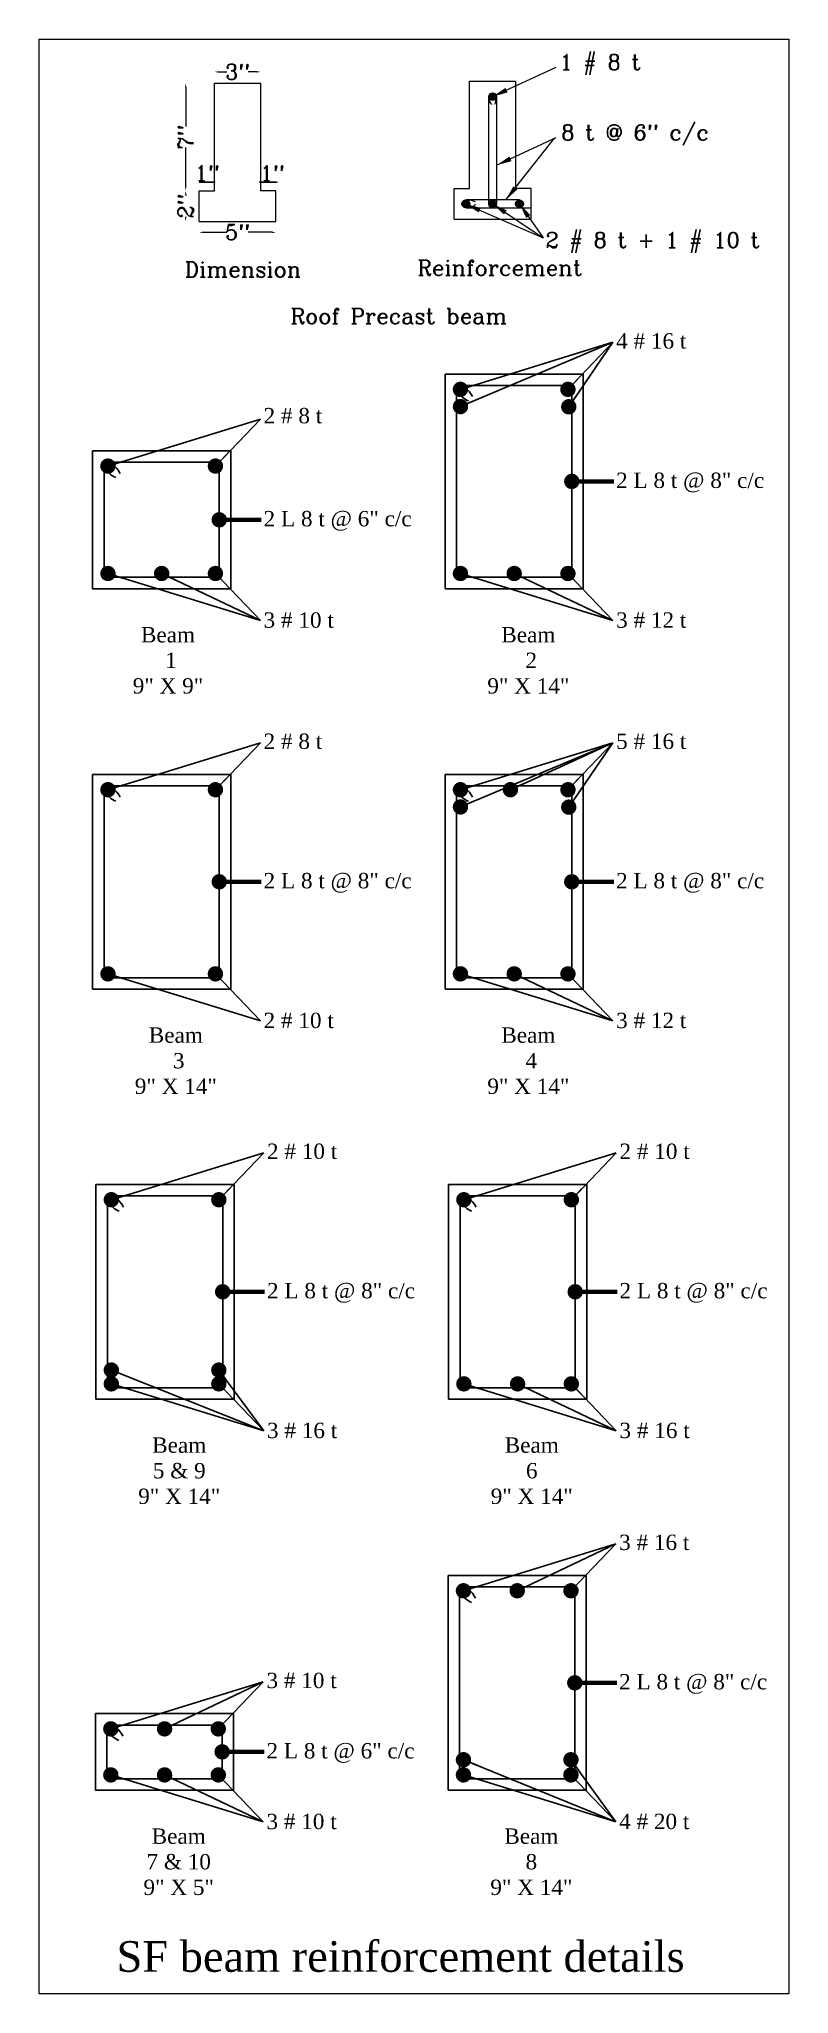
# Model space of a CAD drawing. Header units: inches. Extents: x 3138 to 7643, y -2566 to -151.
# Drawn here: x 7594 to 7642.8, y -2368 to -2240.7 of the extents above; entities that cross this region are included whole.
import ezdxf

# ---------------------------------------------------------------- set-up
doc = ezdxf.new("R2010")
doc.units = ezdxf.units.IN
doc.header["$LTSCALE"] = 0.1
doc.header["$MEASUREMENT"] = 0
for name, color, linetype, lineweight in [('HATCH', 252, 'Continuous', 9), ('MH - Beam panel roof', 5, 'Continuous', 0), ('MH - Lintel details', 3, 'Continuous', 0)]:
    doc.layers.add(name, color=color, linetype=linetype, lineweight=lineweight)
doc.layers.add('MH - Slab reinforcement', color=3, linetype='Continuous')
doc.styles.add('DW', font='arial.ttf')
doc.styles.get("Standard").update_dxf_attribs({"font": 'Romanc.shx'})
doc.dimstyles.get("Standard").update_dxf_attribs({"dimtxt": 6, "dimasz": 3, "dimexe": 0, "dimexo": 0.0625, "dimgap": 0.09, "dimtad": 0, "dimtih": 1, "dimtoh": 1, "dimdec": 1, "dimzin": 0, "dimdsep": 46, "dimlunit": 4, "dimtxsty": 'Standard', "dimblk": 'DOT', "dimcen": 0.09, "dimse1": 1, "dimse2": 1, "dimadec": 0, "dimazin": 0, "dimtfac": 1, "dimtdec": 1, "dimtofl": 0, "dimtmove": 0, "dimatfit": 3, "dimldrblk": 'DOT', "dimfxl": 1, "dimtolj": 1, "dimtzin": 0, "dimarcsym": 0})
doc.dimstyles.new('WD', dxfattribs={"dimtxt": 1, "dimasz": 2, "dimexe": 0, "dimexo": 0, "dimgap": 0, "dimtad": 0, "dimdec": 1, "dimzin": 0, "dimdsep": 46, "dimlunit": 4, "dimtxsty": 'DW', "dimcen": 0.09, "dimse1": 1, "dimse2": 1, "dimclrd": 256, "dimclre": 256, "dimclrt": 6, "dimadec": 0, "dimazin": 0, "dimtfac": 1, "dimtdec": 1, "dimtofl": 0, "dimtmove": 2, "dimatfit": 0, "dimfxl": 1, "dimtolj": 1, "dimtzin": 0, "dimlwd": -1, "dimlwe": -1, "dimarcsym": 0})

msp = doc.modelspace()

# ---------------------------------------------------------------- texts
at = {"layer": 'MH - Lintel details', "ltscale": 0.052, "char_height": 1, "attachment_point": 1, "style": 'DW'}
for s, width, heights, insert in [('{\\Fromanc|c0;1 # 8 t}', 13.89009125596203, [0], (7627.89731910632, -2241.654211151347)), ('{\\Fromanc.shx;8 t @ 6" c/c}', 24.69192543166719, [24.69192543166719], (7628.016990107244, -2246.234786866912)), ('{\\Fromanc.shx;2 # 8 t + 1 # 10 t}', 18.20475821150376, [13.89009125596203], (7626.9931222862, -2253.247732897502)), ('\\pxqc;{\\Fromanc|c0;Dimension}', 20.8685301093501, [0], (7596.857709942648, -2255.163047500966)), ('\\pxqc;{\\Fromanc|c0;Reinforcement}', 20.8685301093501, [0], (7613.592467606813, -2255.063413355131)), ('\\pxqc;{\\Fromanc|c0;Roof Precast beam}', 20.8685301093501, [0], (7607.008333905561, -2258.208282928541))]:
    msp.add_mtext_dynamic_manual_height_columns(s, width=width, gutter_width=818.7658211939561, heights=heights, dxfattribs=dict(at, insert=insert))
at = {"layer": 'MH - Slab reinforcement', "attachment_point": 1}
for s, insert, char_height, width in [('{\\fTimes New Roman|b0|i0|c0|p34;4 # 16 t}', (7631.587099574598, -2259.823514270952), 1, 9.11628760985968), ('{\\fTimes New Roman|b0|i0|c0|p34;2 # 8 t}', (7608.63065410715, -2264.693493273019), 1, 9.11628760985968), ('{\\fTimes New Roman|b0|i0|c0|p34;2 L 8 t @ 8" c/c}', (7631.587099574598, -2268.906878547286), 1, 12.1384609038023), ('{\\fTimes New Roman|b0|i0|c0|p34;2 L 8 t @ 6" c/c}', (7608.630654107149, -2271.406878547286), 1, 12.1384609038023), ('\\pxqc;{\\fTimes New Roman|b0|i0|c0|p34;Beam\\P\\pxqc; 1\\P\\pxqc;9" X 9"}', (7599.236447415228, -2278.971493331839), 1, 6.338701917564322), ('{\\fTimes New Roman|b0|i0|c0|p34;3 # 10 t}', (7608.63065410715, -2278.014959461107), 1, 5.150449570397541), ('\\pxqc;{\\fTimes New Roman|b0|i0|c0|p34;Beam\\P\\pxqc; 2\\P\\pxqc;9" X 14"}', (7622.703940061906, -2278.971493331839), 1, 6.338701917564322), ('{\\fTimes New Roman|b0|i0|c0|p34;3 # 12 t}', (7631.587099574598, -2278.014959461107), 1, 5.150449570397541), ('{\\fTimes New Roman|b0|i0|c0|p34;2 # 8 t}', (7608.63065410715, -2285.914906938026), 1, 9.11628760985968), ('{\\fTimes New Roman|b0|i0|c0|p34;5 # 16 t}', (7631.587099574598, -2285.914906938026), 1, 9.11628760985968), ('{\\fTimes New Roman|b0|i0|c0|p34;2 L 8 t @ 8" c/c}', (7608.63065410715, -2294.998271214359), 1, 12.1384609038023), ('{\\fTimes New Roman|b0|i0|c0|p34;2 L 8 t @ 8" c/c}', (7631.587099574598, -2294.998271214359), 1, 12.1384609038023), ('{\\fTimes New Roman|b0|i0|c0|p34;2 # 10 t}', (7608.63065410715, -2304.10635212818), 1, 5.150449570397541), ('{\\fTimes New Roman|b0|i0|c0|p34;3 # 12 t}', (7631.587099574598, -2304.10635212818), 1, 5.150449570397541), ('\\pxqc;{\\fTimes New Roman|b0|i0|c0|p34;Beam\\P\\pxqc; 3\\P\\pxqc;9" X 14"}', (7599.747494594458, -2305.062885998912), 1, 6.338701917564322), ('\\pxqc;{\\fTimes New Roman|b0|i0|c0|p34;Beam\\P\\pxqc; 4\\P\\pxqc;9" X 14"}', (7622.703940061906, -2305.062885998912), 1, 6.338701917564322), ('{\\fTimes New Roman|b0|i0|c0|p34;2 # 10 t}', (7608.85187397501, -2312.634942491004), 1, 9.11628760985968), ('{\\fTimes New Roman|b0|i0|c0|p34;2 # 10 t}', (7631.808319442458, -2312.634942491004), 1, 9.11628760985968), ('{\\fTimes New Roman|b0|i0|c0|p34;2 L 8 t @ 8" c/c}', (7608.85187397501, -2321.718306767338), 1, 12.1384609038023), ('{\\fTimes New Roman|b0|i0|c0|p34;2 L 8 t @ 8" c/c}', (7631.808319442458, -2321.718306767338), 1, 12.1384609038023), ('{\\fTimes New Roman|b0|i0|c0|p34;3 # 16 t }', (7608.85187397501, -2330.826387681159), 1, 12.06731228167246), ('{\\fTimes New Roman|b0|i0|c0|p34;3 # 16 t }', (7631.808319442458, -2330.826387681159), 1, 12.06731228167246), ('\\pxqc;{\\fTimes New Roman|b0|i0|c0|p34;Beam\\P\\pxqc;5 & 9\\P\\pxqc;9" X 14"}', (7599.968714462318, -2331.782921551891), 1, 6.338701917564322), ('\\pxqc;{\\fTimes New Roman|b0|i0|c0|p34;Beam \\P\\pxqc;6\\P\\pxqc;9" X 14"}', (7622.925159929766, -2331.782921551891), 1, 6.338701917564322), ('{\\fTimes New Roman|b0|i0|c0|p34;3 # 16 t }', (7631.783096442374, -2338.119365174152), 1, 15.07050754758257), ('{\\fTimes New Roman|b0|i0|c0|p34;3 # 10 t}', (7608.818029902967, -2347.119365174152), 1, 9.11628760985968), ('{\\fTimes New Roman|b0|i0|c0|p34;2 L 8 t @ 8" c/c}', (7631.783096442374, -2347.202729450486), 1, 12.1384609038023), ('{\\fTimes New Roman|b0|i0|c0|p34;2 L 8 t @ 6" c/c}', (7608.818029902967, -2351.702729450486), 1, 12.1384609038023), ('{\\fTimes New Roman|b0|i0|c0|p34;3 # 10 t }', (7608.818029902967, -2356.310810364307), 1, 12.06731228167246), ('{\\fTimes New Roman|b0|i0|c0|p34;4 # 20 t }', (7631.783096442374, -2356.310810364307), 1, 12.06731228167246), ('\\pxqc;{\\fTimes New Roman|b0|i0|c0|p34;Beam \\P\\pxqc;7 & 10\\P\\pxqc;9" X 5"}', (7599.934870390275, -2357.26734423504), 1, 6.338701917564322), ('\\pxqc;{\\fTimes New Roman|b0|i0|c0|p34;Beam \\P\\pxqc;8\\P\\pxqc;9" X 14"}', (7622.899936929682, -2357.26734423504), 1, 6.338701917564322), ('\\pxqc;{\\fTimes New Roman|b0|i0|c0|p34;SF beam reinforcement details}', (7596.002056539407, -2364.609695046408), 2, 43.0999363394003)]:
    msp.add_mtext(s, dxfattribs=dict(at, insert=insert, char_height=char_height, width=width))

# ---------------------------------------------------------------- blocks, each defined once
blk = doc.blocks.new('*D458')
at = {"layer": 'Defpoints', "color": 0}
for p in [(7608.438121835469, -2242.792427405532), (7605.438121835468, -2243.536101314938), (7608.438121835469, -2243.536101314938)]:
    blk.add_point(p, dxfattribs=at)
at = {"layer": 'MH - Lintel details', "ltscale": 0.052}
for p, q in [((7605.688121835468, -2242.792427405532), (7606.247645644992, -2242.792427405532)), ((7608.188121835469, -2242.792427405532), (7607.628598025944, -2242.792427405532))]:
    blk.add_line(p, q, dxfattribs=at)
at = {"layer": 'MH - Lintel details'}
for points in [[(7605.688121835468, -2242.750760738865), (7605.688121835468, -2242.834094072198), (7605.438121835468, -2242.792427405532)], [(7608.188121835469, -2242.834094072198), (7608.188121835469, -2242.750760738865), (7608.438121835469, -2242.792427405532)]]:
    blk.add_solid(points, dxfattribs=at)
at = {"layer": 'MH - Lintel details', "color": 6, "insert": (7606.938121835468, -2242.792427405532), "char_height": 1, "attachment_point": 5, "style": 'DW'}
blk.add_mtext('\\A1;{\\Fromanc|c0;3"}', dxfattribs=at)
blk = doc.blocks.new('*D459')
at = {"layer": 'Defpoints', "color": 0}
for p in [(7605.438121835468, -2243.536101314938), (7603.55731460499, -2250.536101314938), (7605.438121835468, -2250.536101314938)]:
    blk.add_point(p, dxfattribs=at)
at = {"layer": 'MH - Lintel details', "ltscale": 0.052}
for p, q in [((7603.55731460499, -2243.786101314938), (7603.55731460499, -2246.345625124462)), ((7603.55731460499, -2250.286101314938), (7603.55731460499, -2247.726577505414))]:
    blk.add_line(p, q, dxfattribs=at)
at = {"layer": 'MH - Lintel details'}
for points in [[(7603.598981271657, -2243.786101314938), (7603.515647938323, -2243.786101314938), (7603.55731460499, -2243.536101314938)], [(7603.515647938323, -2250.286101314938), (7603.598981271657, -2250.286101314938), (7603.55731460499, -2250.536101314938)]]:
    blk.add_solid(points, dxfattribs=at)
at = {"layer": 'MH - Lintel details', "color": 6, "insert": (7603.55731460499, -2247.036101314938), "char_height": 1, "attachment_point": 5, "rotation": 90, "style": 'DW'}
blk.add_mtext('\\A1;{\\Fromanc|c0;7"}', dxfattribs=at)
blk = doc.blocks.new('*D460')
at = {"layer": 'Defpoints', "color": 0}
for p in [(7604.438121835468, -2250.536101314938), (7603.55731460499, -2252.536101314938), (7604.438121835468, -2252.536101314938)]:
    blk.add_point(p, dxfattribs=at)
at = {"layer": 'MH - Lintel details', "ltscale": 0.052}
for p, q in [((7603.55731460499, -2250.786101314938), (7603.55731460499, -2250.845625124462)), ((7603.55731460499, -2252.286101314938), (7603.55731460499, -2252.226577505414))]:
    blk.add_line(p, q, dxfattribs=at)
at = {"layer": 'MH - Lintel details'}
for points in [[(7603.598981271657, -2250.786101314938), (7603.515647938323, -2250.786101314938), (7603.55731460499, -2250.536101314938)], [(7603.515647938323, -2252.286101314938), (7603.598981271657, -2252.286101314938), (7603.55731460499, -2252.536101314938)]]:
    blk.add_solid(points, dxfattribs=at)
at = {"layer": 'MH - Lintel details', "color": 6, "insert": (7603.55731460499, -2251.536101314938), "char_height": 1, "attachment_point": 5, "rotation": 90, "style": 'DW'}
blk.add_mtext('\\A1;{\\Fromanc|c0;2"}', dxfattribs=at)
blk = doc.blocks.new('*D461')
at = {"layer": 'Defpoints', "color": 0}
for p in [(7608.438121835468, -2249.983452975925), (7609.438121835468, -2249.983452975925), (7609.438121835468, -2249.983452975925)]:
    blk.add_point(p, dxfattribs=at)
at = {"layer": 'MH - Lintel details', "ltscale": 0.052}
for p, q in [((7608.388121835468, -2249.983452975925), (7608.338121835468, -2249.983452975925)), ((7609.488121835469, -2249.983452975925), (7609.538121835469, -2249.983452975925))]:
    blk.add_line(p, q, dxfattribs=at)
at = {"layer": 'MH - Lintel details'}
for points in [[(7608.388121835468, -2249.991786309258), (7608.388121835468, -2249.975119642592), (7608.438121835468, -2249.983452975925)], [(7609.488121835469, -2249.975119642592), (7609.488121835469, -2249.991786309258), (7609.438121835468, -2249.983452975925)]]:
    blk.add_solid(points, dxfattribs=at)
at = {"layer": 'MH - Lintel details', "color": 6, "insert": (7609.198046645939, -2249.395877300949), "char_height": 1, "attachment_point": 5, "style": 'DW'}
blk.add_mtext('\\A1;{\\Fromanc|c0;1"}', dxfattribs=at)
blk = doc.blocks.new('*D462')
at = {"layer": 'Defpoints', "color": 0}
for p in [(7604.438121835468, -2249.983452975925), (7604.438121835468, -2249.983452975925), (7605.438121835468, -2249.983452975925)]:
    blk.add_point(p, dxfattribs=at)
at = {"layer": 'MH - Lintel details', "ltscale": 0.052}
blk.add_line((7605.188121835468, -2249.983452975925), (7604.688121835468, -2249.983452975925), dxfattribs=at)
at = {"layer": 'MH - Lintel details'}
for points in [[(7604.688121835468, -2249.941786309259), (7604.688121835468, -2250.025119642592), (7604.438121835468, -2249.983452975925)], [(7605.188121835468, -2250.025119642592), (7605.188121835468, -2249.941786309259), (7605.438121835468, -2249.983452975925)]]:
    blk.add_solid(points, dxfattribs=at)
at = {"layer": 'MH - Lintel details', "color": 6, "insert": (7604.962495797343, -2249.38664821471), "char_height": 1, "attachment_point": 5, "style": 'DW'}
blk.add_mtext('\\A1;{\\Fromanc|c0;1"}', dxfattribs=at)
blk = doc.blocks.new('*D463')
at = {"layer": 'Defpoints', "color": 0}
for p in [(7604.438121835468, -2252.901081383012), (7609.438121835468, -2252.536101314938), (7609.438121835468, -2253.246944653404)]:
    blk.add_point(p, dxfattribs=at)
at = {"layer": 'MH - Lintel details', "ltscale": 0.052}
for p, q in [((7604.688121835468, -2253.246944653404), (7606.247645644992, -2253.246944653404)), ((7609.188121835468, -2253.246944653404), (7607.628598025944, -2253.246944653404))]:
    blk.add_line(p, q, dxfattribs=at)
at = {"layer": 'MH - Lintel details'}
for points in [[(7604.688121835468, -2253.205277986737), (7604.688121835468, -2253.28861132007), (7604.438121835468, -2253.246944653404)], [(7609.188121835468, -2253.28861132007), (7609.188121835468, -2253.205277986737), (7609.438121835468, -2253.246944653404)]]:
    blk.add_solid(points, dxfattribs=at)
at = {"layer": 'MH - Lintel details', "color": 6, "insert": (7606.938121835468, -2253.246944653404), "char_height": 1, "attachment_point": 5, "style": 'DW'}
blk.add_mtext('\\A1;{\\Fromanc|c0;5"}', dxfattribs=at)
blk = doc.blocks.new('_Dot')
at = {"color": 0, "linetype": 'ByBlock', "lineweight": -2}
blk.add_line((-0.5, 0), (-1, 0), dxfattribs=at)
at = {"color": 0, "linetype": 'ByBlock', "const_width": 0.5}
blk.add_lwpolyline([(-0.25, 0, 1), (0.25, 0, 1)], format="xyb", close=True, dxfattribs=at)

# ---------------------------------------------------------------- dimensions: what is measured, and where the dimension line sits
at = {"layer": 'MH - Lintel details', "ltscale": 0.052}
for base, p1, p2, picture, middle in [((7608.438121835469, -2242.792427405532), (7605.438121835468, -2243.536101314938), (7608.438121835469, -2243.536101314938), '*D458', (7606.938121835468, -2242.792427405532)), ((7609.438121835468, -2253.246944653404), (7604.438121835468, -2252.901081383012), (7609.438121835468, -2252.536101314938), '*D463', (7606.938121835468, -2253.246944653404))]:
    dim = msp.add_linear_dim(base=base, p1=p1, p2=p2, text='{\\Fromanc|c0;<>}', dimstyle='WD', override={"dimasz": 0.25}, dxfattribs=at)
    dim.commit()
    dim.dimension.update_dxf_attribs({"geometry": picture, "text_midpoint": middle})
for base, p1, p2, picture, middle in [((7603.55731460499, -2250.536101314938), (7605.438121835468, -2243.536101314938), (7605.438121835468, -2250.536101314938), '*D459', (7603.55731460499, -2247.036101314938)), ((7603.55731460499, -2252.536101314938), (7604.438121835468, -2250.536101314938), (7604.438121835468, -2252.536101314938), '*D460', (7603.55731460499, -2251.536101314938))]:
    dim = msp.add_linear_dim(base=base, p1=p1, p2=p2, angle=90, text='{\\Fromanc|c0;<>}', dimstyle='WD', override={"dimasz": 0.25}, dxfattribs=at)
    dim.commit()
    dim.dimension.update_dxf_attribs({"geometry": picture, "text_midpoint": middle})
for base, p1, p2, override, picture, middle in [((7604.438121835468, -2249.983452975925), (7605.438121835468, -2249.983452975925), (7604.438121835468, -2249.983452975925), {"dimasz": 0.25}, '*D462', (7604.962495797343, -2249.38664821471)), ((7609.438121835468, -2249.983452975925), (7608.438121835468, -2249.983452975925), (7609.438121835468, -2249.983452975925), {"dimasz": 0.05}, '*D461', (7609.198046645939, -2249.395877300949))]:
    dim = msp.add_linear_dim(base=base, p1=p1, p2=p2, text='{\\Fromanc|c0;<>}', dimstyle='WD', override=override, dxfattribs=at)
    dim.commit()
    dim.dimension.update_dxf_attribs({"geometry": picture, "text_midpoint": middle, "dimtype": 160})

# ---------------------------------------------------------------- hatches: boundary and pattern name
at = {"layer": 'HATCH', "ltscale": 0.052}
h = msp.add_hatch(color=256, dxfattribs=at)
h.dxf.hatch_style = 1
edge = h.paths.add_edge_path()
edge.add_arc((7623.54692105799, -2244.402454202626), 0.2546381672036659, 0, 360)
h = msp.add_hatch(color=256, dxfattribs=at)
h.dxf.hatch_style = 1
edge = h.paths.add_edge_path()
edge.add_arc((7621.801559225194, -2251.393177868219), 0.2546381672036659, 0, 360)
h = msp.add_hatch(color=256, dxfattribs=at)
h.dxf.hatch_style = 1
edge = h.paths.add_edge_path()
edge.add_arc((7623.54692105799, -2251.393177868219), 0.2546381672036659, 0, 360)
h = msp.add_hatch(color=256, dxfattribs=at)
h.dxf.hatch_style = 1
edge = h.paths.add_edge_path()
edge.add_arc((7625.292394524658, -2251.390276802899), 0.2546381672036659, 0, 360)
at = {"layer": 'MH - Slab reinforcement'}
h = msp.add_hatch(color=256, dxfattribs=at)
edge = h.paths.add_edge_path()
edge.add_arc((7621.451643071496, -2263.480578217017), 0.2499999999999432, 0, 360)
h = msp.add_hatch(color=256, dxfattribs=at)
edge = h.paths.add_edge_path()
edge.add_arc((7628.451643071496, -2263.480578217017), 0.2499999999999432, 0, 360)
h = msp.add_hatch(color=256, dxfattribs=at)
edge = h.paths.add_edge_path()
edge.add_arc((7621.451643071496, -2264.602827892932), 0.2499999999999432, 0, 360)
h = msp.add_hatch(color=256, dxfattribs=at)
edge = h.paths.add_edge_path()
edge.add_arc((7628.451643071496, -2264.602827892932), 0.2499999999999432, 0, 360)
h = msp.add_hatch(color=256, dxfattribs=at)
edge = h.paths.add_edge_path()
edge.add_arc((7598.495197604047, -2268.480578217017), 0.2499999999999432, 0, 360)
h = msp.add_hatch(color=256, dxfattribs=at)
edge = h.paths.add_edge_path()
edge.add_arc((7605.495197604047, -2268.480578217017), 0.2499999999999432, 0, 360)
h = msp.add_hatch(color=256, dxfattribs=at)
edge = h.paths.add_edge_path()
edge.add_arc((7598.495197604047, -2275.480578217017), 0.2499999999999432, 0, 360)
h = msp.add_hatch(color=256, dxfattribs=at)
edge = h.paths.add_edge_path()
edge.add_arc((7601.995197604047, -2275.480578217017), 0.2499999999999432, 0, 360)
h = msp.add_hatch(color=256, dxfattribs=at)
edge = h.paths.add_edge_path()
edge.add_arc((7605.495197604047, -2275.480578217017), 0.2499999999999432, 0, 360)
h = msp.add_hatch(color=256, dxfattribs=at)
edge = h.paths.add_edge_path()
edge.add_arc((7621.451643071496, -2275.480578217017), 0.2499999999999432, 0, 360)
h = msp.add_hatch(color=256, dxfattribs=at)
edge = h.paths.add_edge_path()
edge.add_arc((7624.951643071496, -2275.480578217017), 0.2499999999999432, 0, 360)
h = msp.add_hatch(color=256, dxfattribs=at)
edge = h.paths.add_edge_path()
edge.add_arc((7628.451643071496, -2275.480578217017), 0.2499999999999432, 0, 360)
h = msp.add_hatch(color=256, dxfattribs=at)
edge = h.paths.add_edge_path()
edge.add_arc((7598.495197604047, -2289.57197088409), 0.2499999999999432, 0, 360)
h = msp.add_hatch(color=256, dxfattribs=at)
edge = h.paths.add_edge_path()
edge.add_arc((7605.495197604047, -2289.57197088409), 0.2499999999999432, 0, 360)
h = msp.add_hatch(color=256, dxfattribs=at)
edge = h.paths.add_edge_path()
edge.add_arc((7621.451643071496, -2289.57197088409), 0.2499999999999432, 0, 360)
h = msp.add_hatch(color=256, dxfattribs=at)
edge = h.paths.add_edge_path()
edge.add_arc((7621.451643071496, -2290.694220560004), 0.2499999999999432, 0, 360)
h = msp.add_hatch(color=256, dxfattribs=at)
edge = h.paths.add_edge_path()
edge.add_arc((7624.705889906973, -2289.57197088409), 0.2499999999999432, 0, 360)
h = msp.add_hatch(color=256, dxfattribs=at)
edge = h.paths.add_edge_path()
edge.add_arc((7628.451643071496, -2289.57197088409), 0.2499999999999432, 0, 360)
h = msp.add_hatch(color=256, dxfattribs=at)
edge = h.paths.add_edge_path()
edge.add_arc((7628.451643071496, -2290.694220560004), 0.2499999999999432, 0, 360)
h = msp.add_hatch(color=256, dxfattribs=at)
edge = h.paths.add_edge_path()
edge.add_arc((7598.495197604047, -2301.571970884091), 0.2499999999999432, 0, 360)
h = msp.add_hatch(color=256, dxfattribs=at)
edge = h.paths.add_edge_path()
edge.add_arc((7605.495197604047, -2301.571970884091), 0.2499999999999432, 0, 360)
h = msp.add_hatch(color=256, dxfattribs=at)
edge = h.paths.add_edge_path()
edge.add_arc((7621.451643071496, -2301.571970884091), 0.2499999999999432, 0, 360)
h = msp.add_hatch(color=256, dxfattribs=at)
edge = h.paths.add_edge_path()
edge.add_arc((7624.951643071496, -2301.571970884091), 0.2499999999999432, 0, 360)
h = msp.add_hatch(color=256, dxfattribs=at)
edge = h.paths.add_edge_path()
edge.add_arc((7628.451643071496, -2301.571970884091), 0.2499999999999432, 0, 360)
h = msp.add_hatch(color=256, dxfattribs=at)
edge = h.paths.add_edge_path()
edge.add_arc((7598.716417471907, -2316.292006437069), 0.2499999999999432, 0, 360)
h = msp.add_hatch(color=256, dxfattribs=at)
edge = h.paths.add_edge_path()
edge.add_arc((7605.716417471907, -2316.292006437069), 0.2499999999999432, 0, 360)
h = msp.add_hatch(color=256, dxfattribs=at)
edge = h.paths.add_edge_path()
edge.add_arc((7621.672862939356, -2316.292006437069), 0.2499999999999432, 0, 360)
h = msp.add_hatch(color=256, dxfattribs=at)
edge = h.paths.add_edge_path()
edge.add_arc((7628.672862939356, -2316.292006437069), 0.2499999999999432, 0, 360)
h = msp.add_hatch(color=256, dxfattribs=at)
edge = h.paths.add_edge_path()
edge.add_arc((7598.716417471907, -2327.393862403608), 0.2499999999999432, 0, 360)
h = msp.add_hatch(color=256, dxfattribs=at)
edge = h.paths.add_edge_path()
edge.add_arc((7605.716417471907, -2327.393862403608), 0.2499999999999432, 0, 360)
h = msp.add_hatch(color=256, dxfattribs=at)
edge = h.paths.add_edge_path()
edge.add_arc((7598.716417471907, -2328.292006437069), 0.2499999999999432, 0, 360)
h = msp.add_hatch(color=256, dxfattribs=at)
edge = h.paths.add_edge_path()
edge.add_arc((7605.716417471907, -2328.292006437069), 0.2499999999999432, 0, 360)
h = msp.add_hatch(color=256, dxfattribs=at)
edge = h.paths.add_edge_path()
edge.add_arc((7621.672862939356, -2328.292006437069), 0.2499999999999432, 0, 360)
h = msp.add_hatch(color=256, dxfattribs=at)
edge = h.paths.add_edge_path()
edge.add_arc((7625.172862939356, -2328.292006437069), 0.2499999999999432, 0, 360)
h = msp.add_hatch(color=256, dxfattribs=at)
edge = h.paths.add_edge_path()
edge.add_arc((7628.672862939356, -2328.292006437069), 0.2499999999999432, 0, 360)
h = msp.add_hatch(color=256, dxfattribs=at)
edge = h.paths.add_edge_path()
edge.add_arc((7621.647639939271, -2341.776429120217), 0.2499999999999432, 0, 360)
h = msp.add_hatch(color=256, dxfattribs=at)
edge = h.paths.add_edge_path()
edge.add_arc((7625.147639939271, -2341.776429120217), 0.2499999999999432, 0, 360)
h = msp.add_hatch(color=256, dxfattribs=at)
edge = h.paths.add_edge_path()
edge.add_arc((7628.647639939271, -2341.776429120217), 0.2499999999999432, 0, 360)
h = msp.add_hatch(color=256, dxfattribs=at)
edge = h.paths.add_edge_path()
edge.add_arc((7598.682573399865, -2350.776429120217), 0.2499999999999432, 0, 360)
h = msp.add_hatch(color=256, dxfattribs=at)
edge = h.paths.add_edge_path()
edge.add_arc((7602.182573399865, -2350.776429120217), 0.2499999999999432, 0, 360)
h = msp.add_hatch(color=256, dxfattribs=at)
edge = h.paths.add_edge_path()
edge.add_arc((7605.682573399865, -2350.776429120217), 0.2499999999999432, 0, 360)
h = msp.add_hatch(color=256, dxfattribs=at)
edge = h.paths.add_edge_path()
edge.add_arc((7621.647639939272, -2352.788803340652), 0.2499999999999432, 0, 360)
h = msp.add_hatch(color=256, dxfattribs=at)
edge = h.paths.add_edge_path()
edge.add_arc((7628.647639939272, -2352.788803340652), 0.2499999999999432, 0, 360)
h = msp.add_hatch(color=256, dxfattribs=at)
edge = h.paths.add_edge_path()
edge.add_arc((7598.682573399865, -2353.776429120217), 0.2499999999999432, 0, 360)
h = msp.add_hatch(color=256, dxfattribs=at)
edge = h.paths.add_edge_path()
edge.add_arc((7602.182573399865, -2353.776429120217), 0.2499999999999432, 0, 360)
h = msp.add_hatch(color=256, dxfattribs=at)
edge = h.paths.add_edge_path()
edge.add_arc((7605.682573399865, -2353.776429120217), 0.2499999999999432, 0, 360)
h = msp.add_hatch(color=256, dxfattribs=at)
edge = h.paths.add_edge_path()
edge.add_arc((7621.647639939271, -2353.776429120217), 0.2499999999999432, 0, 360)
h = msp.add_hatch(color=256, dxfattribs=at)
edge = h.paths.add_edge_path()
edge.add_arc((7628.647639939271, -2353.776429120217), 0.2499999999999432, 0, 360)

# ---------------------------------------------------------------- linework, layer by layer
at = {"layer": 'MH - Beam panel roof'}
msp.add_lwpolyline([(7594.01378091778, -2240.654150051746), (7642.838933634164, -2240.654150051746), (7642.838933634164, -2368.048775997277), (7594.01378091778, -2368.048775997277)], close=True, dxfattribs=at)
at = {"layer": 'MH - Lintel details', "ltscale": 0.052}
for p, q in [((7622.04692105799, -2250.397816035422), (7622.04692105799, -2243.397816035422)), ((7622.04692105799, -2243.397816035422), (7625.04692105799, -2243.397816035422)), ((7625.04692105799, -2243.397816035423), (7625.04692105799, -2250.397816035423)), ((7605.438121835469, -2250.536101314938), (7605.438121835469, -2243.536101314938)), ((7605.438121835468, -2243.536101314938), (7608.438121835468, -2243.536101314938)), ((7608.438121835469, -2243.536101314938), (7608.438121835469, -2250.536101314938)), ((7623.292282890787, -2251.393177868219), (7623.292282890787, -2244.402454202626)), ((7623.801559225193, -2244.402454202626), (7623.801559225193, -2251.393177868219)), ((7604.438121835468, -2252.536101314938), (7604.438121835468, -2250.536101314938)), ((7604.438121835468, -2250.536101314938), (7605.438121835468, -2250.536101314938)), ((7609.438121835468, -2250.536101314938), (7608.438121835468, -2250.536101314938)), ((7609.438121835468, -2252.536101314938), (7609.438121835468, -2250.536101314938)), ((7621.04692105799, -2252.397816035422), (7621.04692105799, -2250.397816035422)), ((7621.04692105799, -2250.397816035422), (7622.04692105799, -2250.397816035422)), ((7626.04692105799, -2250.397816035422), (7625.04692105799, -2250.397816035422)), ((7626.04692105799, -2252.397816035422), (7626.04692105799, -2250.397816035422)), ((7625.292394524658, -2251.135638635695), (7621.801559225194, -2251.138539701015)), ((7621.801559225194, -2251.647816035423), (7626.04692105799, -2251.647816035422)), ((7604.438121835468, -2252.536101314938), (7609.438121835468, -2252.536101314938)), ((7621.04692105799, -2252.397816035422), (7626.04692105799, -2252.397816035422))]:
    msp.add_line(p, q, dxfattribs=at)
for centre in [(7623.54692105799, -2244.402454202626), (7621.801559225194, -2251.393177868219), (7623.54692105799, -2251.393177868219), (7625.292394524658, -2251.390276802899)]:
    msp.add_circle(centre, 0.2546381672036659, dxfattribs=at)
for centre, radius, start, end in [((7623.791602462223, -2244.534067865265), 0.4798451834263239, 176.2368660122805, 231.4634556460123), ((7623.032539192587, -2244.536064672266), 0.7489931517614317, 330.81955941321, 2.519553212401265), ((7622.025291284723, -2252.063495889569), 0.9019385327656145, 63.6490357881758, 96.70767402266732), ((7622.000628417902, -2251.045908096165), 0.570782937893571, 262.9980149545929, 319.6672303469171)]:
    msp.add_arc(centre, radius, start, end, dxfattribs=at)
at = {"layer": 'MH - Slab reinforcement'}
for p, q in [((7620.451643071496, -2262.480578217017), (7629.451643071496, -2262.480578217017)), ((7620.451643071496, -2276.480578217017), (7620.451643071496, -2262.480578217017)), ((7629.451643071496, -2262.480578217017), (7629.451643071496, -2276.480578217017)), ((7621.201643071497, -2275.480578217017), (7621.201643071497, -2263.480578217017)), ((7621.451643071496, -2263.230578217017), (7628.451643071496, -2263.230578217017)), ((7628.701643071496, -2263.480578217017), (7628.701643071496, -2275.480578217017)), ((7597.495197604047, -2267.480578217017), (7606.495197604047, -2267.480578217017)), ((7597.495197604047, -2276.480578217017), (7597.495197604047, -2267.480578217017)), ((7606.495197604047, -2267.480578217017), (7606.495197604047, -2276.480578217017)), ((7598.245197604047, -2275.480578217017), (7598.245197604047, -2268.480578217017)), ((7598.495197604047, -2268.230578217017), (7605.495197604047, -2268.230578217017)), ((7605.745197604047, -2268.480578217017), (7605.745197604047, -2275.480578217017)), ((7606.495197604047, -2276.480578217017), (7597.495197604047, -2276.480578217017)), ((7605.495197604047, -2275.730578217017), (7598.495197604047, -2275.730578217017)), ((7629.451643071496, -2276.480578217017), (7620.451643071496, -2276.480578217017)), ((7628.451643071496, -2275.730578217017), (7621.451643071496, -2275.730578217017)), ((7597.495197604047, -2288.57197088409), (7606.495197604047, -2288.57197088409)), ((7597.495197604047, -2302.57197088409), (7597.495197604047, -2288.57197088409)), ((7606.495197604047, -2288.57197088409), (7606.495197604047, -2302.57197088409)), ((7620.451643071496, -2288.57197088409), (7629.451643071496, -2288.57197088409)), ((7620.451643071496, -2302.57197088409), (7620.451643071496, -2288.57197088409)), ((7629.451643071496, -2288.57197088409), (7629.451643071496, -2302.57197088409)), ((7598.245197604048, -2301.571970884091), (7598.245197604048, -2289.57197088409)), ((7598.495197604047, -2289.321970884091), (7605.495197604047, -2289.321970884091)), ((7605.745197604047, -2289.57197088409), (7605.745197604047, -2301.571970884091)), ((7621.201643071497, -2301.571970884091), (7621.201643071497, -2289.57197088409)), ((7621.451643071496, -2289.321970884091), (7628.451643071496, -2289.321970884091)), ((7628.701643071496, -2289.57197088409), (7628.701643071496, -2301.571970884091)), ((7605.495197604047, -2301.82197088409), (7598.495197604047, -2301.82197088409)), ((7628.451643071496, -2301.82197088409), (7621.451643071496, -2301.82197088409)), ((7606.495197604047, -2302.57197088409), (7597.495197604047, -2302.57197088409)), ((7629.451643071496, -2302.57197088409), (7620.451643071496, -2302.57197088409)), ((7597.716417471907, -2315.292006437069), (7606.716417471907, -2315.292006437069)), ((7597.716417471907, -2329.292006437069), (7597.716417471907, -2315.292006437069)), ((7606.716417471907, -2315.292006437069), (7606.716417471907, -2329.292006437069)), ((7620.672862939356, -2315.292006437069), (7629.672862939356, -2315.292006437069)), ((7620.672862939356, -2329.292006437069), (7620.672862939356, -2315.292006437069)), ((7629.672862939356, -2315.292006437069), (7629.672862939356, -2329.292006437069)), ((7598.466417471908, -2328.292006437069), (7598.466417471908, -2316.292006437069)), ((7598.716417471907, -2316.042006437069), (7605.716417471907, -2316.042006437069)), ((7605.966417471907, -2316.292006437069), (7605.966417471907, -2328.292006437069)), ((7621.422862939356, -2328.292006437069), (7621.422862939356, -2316.292006437069)), ((7621.672862939356, -2316.042006437069), (7628.672862939356, -2316.042006437069)), ((7628.922862939356, -2316.292006437069), (7628.922862939356, -2328.292006437069)), ((7605.716417471907, -2328.542006437069), (7598.716417471907, -2328.542006437069)), ((7628.672862939356, -2328.542006437069), (7621.672862939356, -2328.542006437069)), ((7606.716417471907, -2329.292006437069), (7597.716417471907, -2329.292006437069)), ((7629.672862939356, -2329.292006437069), (7620.672862939356, -2329.292006437069)), ((7620.647639939271, -2340.776429120217), (7629.647639939271, -2340.776429120217)), ((7620.647639939271, -2354.776429120217), (7620.647639939271, -2340.776429120217)), ((7629.647639939271, -2340.776429120217), (7629.647639939271, -2354.776429120217)), ((7621.397639939272, -2353.776429120217), (7621.397639939272, -2341.776429120217)), ((7621.647639939271, -2341.526429120217), (7628.647639939271, -2341.526429120217)), ((7628.897639939271, -2341.776429120217), (7628.897639939271, -2353.776429120217)), ((7597.682573399865, -2349.776429120217), (7606.682573399865, -2349.776429120217)), ((7597.682573399865, -2354.776429120217), (7597.682573399865, -2349.776429120217)), ((7606.682573399865, -2349.776429120217), (7606.682573399865, -2354.776429120217)), ((7598.432573399866, -2353.776429120217), (7598.432573399866, -2350.776429120217)), ((7598.682573399865, -2350.526429120217), (7605.682573399865, -2350.526429120217)), ((7605.932573399865, -2350.776429120217), (7605.932573399865, -2353.776429120217)), ((7605.682573399865, -2354.026429120217), (7598.682573399865, -2354.026429120217)), ((7628.647639939271, -2354.026429120217), (7621.647639939271, -2354.026429120217)), ((7606.682573399865, -2354.776429120217), (7597.682573399865, -2354.776429120217)), ((7629.647639939271, -2354.776429120217), (7620.647639939271, -2354.776429120217))]:
    msp.add_line(p, q, dxfattribs=at)
for centre in [(7621.451643071496, -2263.480578217017), (7628.451643071496, -2263.480578217017), (7621.451643071496, -2264.602827892932), (7628.451643071496, -2264.602827892932), (7598.495197604047, -2268.480578217017), (7605.495197604047, -2268.480578217017), (7598.495197604047, -2275.480578217017), (7601.995197604047, -2275.480578217017), (7605.495197604047, -2275.480578217017), (7621.451643071496, -2275.480578217017), (7624.951643071496, -2275.480578217017), (7628.451643071496, -2275.480578217017), (7598.495197604047, -2289.57197088409), (7605.495197604047, -2289.57197088409), (7621.451643071496, -2289.57197088409), (7621.451643071496, -2290.694220560004), (7624.705889906973, -2289.57197088409), (7628.451643071496, -2289.57197088409), (7628.451643071496, -2290.694220560004), (7598.495197604047, -2301.571970884091), (7605.495197604047, -2301.571970884091), (7621.451643071496, -2301.571970884091), (7624.951643071496, -2301.571970884091), (7628.451643071496, -2301.571970884091), (7598.716417471907, -2316.292006437069), (7605.716417471907, -2316.292006437069), (7621.672862939356, -2316.292006437069), (7628.672862939356, -2316.292006437069), (7598.716417471907, -2327.393862403608), (7605.716417471907, -2327.393862403608), (7598.716417471907, -2328.292006437069), (7605.716417471907, -2328.292006437069), (7621.672862939356, -2328.292006437069), (7625.172862939356, -2328.292006437069), (7628.672862939356, -2328.292006437069), (7621.647639939271, -2341.776429120217), (7625.147639939271, -2341.776429120217), (7628.647639939271, -2341.776429120217), (7598.682573399865, -2350.776429120217), (7602.182573399865, -2350.776429120217), (7605.682573399865, -2350.776429120217), (7621.647639939272, -2352.788803340652), (7628.647639939272, -2352.788803340652), (7598.682573399865, -2353.776429120217), (7602.182573399865, -2353.776429120217), (7605.682573399865, -2353.776429120217), (7621.647639939271, -2353.776429120217), (7628.647639939271, -2353.776429120217)]:
    msp.add_circle(centre, 0.2499999999999432, dxfattribs=at)
for centre, radius, start, end in [((7622.649070085296, -2262.70506889408), 1.675875856925606, 212.2144759828967, 245.905882897939), ((7620.835183341817, -2264.638987156735), 1.561874038805642, 25.95480803134427, 62.50965864150639), ((7599.692624617848, -2267.70506889408), 1.675875856925606, 212.2144759828967, 245.905882897939), ((7597.878737874369, -2269.638987156735), 1.561874038805642, 25.95480803134427, 62.50965864150639), ((7599.692624617848, -2288.796461561154), 1.675875856925606, 212.2144759829098, 245.9058828979326), ((7597.878737874369, -2290.730379823809), 1.561874038805642, 25.95480803135927, 62.50965864150639), ((7622.649070085296, -2288.796461561154), 1.675875856925606, 212.2144759828967, 245.9058828979326), ((7620.835183341817, -2290.730379823809), 1.561874038805642, 25.95480803135927, 62.50965864150639), ((7599.913844485708, -2315.516497114132), 1.675875856925606, 212.2144759828967, 245.9058828979326), ((7598.099957742229, -2317.450415376787), 1.561874038805642, 25.95480803134427, 62.50965864150639), ((7622.870289953156, -2315.516497114132), 1.675875856925606, 212.2144759828967, 245.9058828979326), ((7621.056403209677, -2317.450415376787), 1.561874038805642, 25.95480803134427, 62.50965864150639), ((7622.845066953072, -2341.00091979728), 1.675875856925606, 212.2144759829098, 245.905882897939), ((7621.031180209593, -2342.934838059936), 1.561874038805642, 25.95480803134427, 62.50965864150639), ((7599.880000413666, -2350.00091979728), 1.675875856925606, 212.2144759829098, 245.905882897939), ((7598.066113670186, -2351.934838059936), 1.561874038805642, 25.95480803134427, 62.50965864150639)]:
    msp.add_arc(centre, radius, start, end, dxfattribs=at)

msp.set_redraw_order([(e.dxf.handle, doc.entitydb.next_handle()) for e in msp.query("TEXT MTEXT ATTDEF DIMENSION ARC_DIMENSION")])  # texts and dimensions are drawn at this point

# ---------------------------------------------------------------- leaders
at = {"layer": 'MH - Lintel details', "ltscale": 0.052}
for points, override in [([(7623.54692105799, -2244.402454202626), (7627.686468835, -2242.47961994853)], {"dimasz": 1}), ([(7623.801559225194, -2248.876285037314), (7627.686468835, -2247.071928166579)], {"dimasz": 1}), ([(7624.40392631511, -2251.136376998892), (7627.585494744588, -2247.118825858443)], {"dimasz": 1}), ([(7605.473808157902, -2249.983452975925), (7604.438121835468, -2249.983452975925)], {"dimasz": 0.25, "dimgap": 0, "dimtad": 0}), ([(7604.438121835468, -2249.983452975925), (7605.438121835468, -2249.983452975925)], {"dimasz": 0.25, "dimgap": 0, "dimtad": 0}), ([(7609.473808157902, -2249.983452975925), (7608.438121835468, -2249.983452975925)], {"dimasz": 0.25, "dimgap": 0, "dimtad": 0}), ([(7608.438121835468, -2249.983452975925), (7609.438121835468, -2249.983452975925)], {"dimasz": 0.25, "dimgap": 0, "dimtad": 0}), ([(7621.794757324817, -2251.404521918418), (7626.832404848559, -2253.612811920181)], {"dimasz": 1}), ([(7623.54692105799, -2251.393177868219), (7626.832404848559, -2253.612811920181)], {"dimasz": 1}), ([(7625.299084791164, -2251.393177868219), (7626.832404848559, -2253.612811920181)], {"dimasz": 1})]:
    msp.add_leader(points, dimstyle='WD', override=override, dxfattribs=at)
at = {"layer": 'MH - Slab reinforcement'}
for points, override in [([(7621.451643071496, -2263.480578217017), (7631.38048393311, -2260.416037725075)], {"dimasz": 1, "dimtad": 0}), ([(7621.451643071496, -2264.602827892932), (7631.38048393311, -2260.416037725075)], {"dimasz": 1, "dimtad": 0}), ([(7628.451643071496, -2263.480578217017), (7631.38048393311, -2260.416037725075)], {"dimasz": 1, "dimtad": 0}), ([(7628.504112027612, -2264.615662641306), (7631.38048393311, -2260.416037725075)], {"dimasz": 1, "dimtad": 0}), ([(7598.495197604047, -2268.480578217017), (7608.424038465661, -2265.416037725075)], {"dimasz": 1, "dimtad": 0}), ([(7605.495197604047, -2268.480578217017), (7608.424038465661, -2265.416037725075)], {"dimasz": 1, "dimtad": 0}), ([(7628.701643071496, -2269.480578217017), (7631.429033328805, -2269.480578217017)], {"dimscale": 1, "dimtxt": 6, "dimasz": 1, "dimgap": 0.09, "dimtad": 0, "dimclrd": 0, "dimlwd": 65534}), ([(7605.745197604047, -2271.980578217017), (7608.472587861355, -2271.980578217017)], {"dimscale": 1, "dimtxt": 6, "dimasz": 1, "dimgap": 0.09, "dimtad": 0, "dimclrd": 0, "dimlwd": 65534}), ([(7598.495197604047, -2275.480578217017), (7608.424038465661, -2278.545118708959)], {"dimasz": 1, "dimtad": 0}), ([(7601.995197604047, -2275.480578217017), (7608.424038465661, -2278.545118708959)], {"dimasz": 1, "dimtad": 0}), ([(7605.495197604047, -2275.480578217017), (7608.424038465661, -2278.545118708959)], {"dimasz": 1, "dimtad": 0}), ([(7621.451643071496, -2275.480578217017), (7631.38048393311, -2278.545118708959)], {"dimasz": 1, "dimtad": 0}), ([(7624.951643071496, -2275.480578217017), (7631.38048393311, -2278.545118708959)], {"dimasz": 1, "dimtad": 0}), ([(7628.451643071496, -2275.480578217017), (7631.38048393311, -2278.545118708959)], {"dimasz": 1, "dimtad": 0}), ([(7598.495197604047, -2289.57197088409), (7608.424038465661, -2286.507430392148)], {"dimasz": 1, "dimtad": 0}), ([(7605.495197604047, -2289.57197088409), (7608.424038465661, -2286.507430392148)], {"dimasz": 1, "dimtad": 0}), ([(7621.451643071496, -2289.57197088409), (7631.38048393311, -2286.507430392148)], {"dimasz": 1, "dimtad": 0}), ([(7621.451643071496, -2290.694220560004), (7631.38048393311, -2286.507430392148)], {"dimasz": 1, "dimtad": 0}), ([(7624.705889906972, -2289.57197088409), (7631.38048393311, -2286.507430392148)], {"dimasz": 1, "dimtad": 0}), ([(7628.451643071496, -2289.57197088409), (7631.38048393311, -2286.507430392148)], {"dimasz": 1, "dimtad": 0}), ([(7628.504112027612, -2290.707055308379), (7631.38048393311, -2286.507430392148)], {"dimasz": 1, "dimtad": 0}), ([(7605.745197604047, -2295.57197088409), (7608.472587861356, -2295.57197088409)], {"dimscale": 1, "dimtxt": 6, "dimasz": 1, "dimgap": 0.09, "dimtad": 0, "dimclrd": 0, "dimlwd": 65534}), ([(7628.701643071496, -2295.57197088409), (7631.429033328805, -2295.57197088409)], {"dimscale": 1, "dimtxt": 6, "dimasz": 1, "dimgap": 0.09, "dimtad": 0, "dimclrd": 0, "dimlwd": 65534}), ([(7598.495197604047, -2301.57197088409), (7608.424038465661, -2304.636511376033)], {"dimasz": 1, "dimtad": 0}), ([(7605.495197604047, -2301.57197088409), (7608.424038465661, -2304.636511376033)], {"dimasz": 1, "dimtad": 0}), ([(7621.451643071496, -2301.57197088409), (7631.38048393311, -2304.636511376033)], {"dimasz": 1, "dimtad": 0}), ([(7624.951643071496, -2301.571970884091), (7631.38048393311, -2304.636511376033)], {"dimasz": 1, "dimtad": 0}), ([(7628.451643071496, -2301.57197088409), (7631.38048393311, -2304.636511376033)], {"dimasz": 1, "dimtad": 0}), ([(7598.716417471907, -2316.292006437069), (7608.645258333521, -2313.227465945126)], {"dimasz": 1, "dimtad": 0}), ([(7605.716417471907, -2316.292006437069), (7608.645258333521, -2313.227465945126)], {"dimasz": 1, "dimtad": 0}), ([(7621.672862939356, -2316.292006437069), (7631.60170380097, -2313.227465945126)], {"dimasz": 1, "dimtad": 0}), ([(7628.672862939356, -2316.292006437069), (7631.60170380097, -2313.227465945126)], {"dimasz": 1, "dimtad": 0}), ([(7605.966417471907, -2322.292006437069), (7608.693807729216, -2322.292006437069)], {"dimscale": 1, "dimtxt": 6, "dimasz": 1, "dimgap": 0.09, "dimtad": 0, "dimclrd": 0, "dimlwd": 65534}), ([(7628.922862939356, -2322.292006437069), (7631.650253196664, -2322.292006437069)], {"dimscale": 1, "dimtxt": 6, "dimasz": 1, "dimgap": 0.09, "dimtad": 0, "dimclrd": 0, "dimlwd": 65534}), ([(7598.716417471907, -2327.393862403608), (7608.645258333521, -2331.356546929011)], {"dimasz": 1, "dimtad": 0}), ([(7605.716417471907, -2327.393862403608), (7608.645258333521, -2331.356546929011)], {"dimasz": 1, "dimtad": 0}), ([(7598.716417471907, -2328.292006437069), (7608.645258333521, -2331.356546929011)], {"dimasz": 1, "dimtad": 0}), ([(7605.716417471907, -2328.292006437069), (7608.645258333521, -2331.356546929011)], {"dimasz": 1, "dimtad": 0}), ([(7621.672862939356, -2328.292006437069), (7631.60170380097, -2331.356546929011)], {"dimasz": 1, "dimtad": 0}), ([(7625.172862939356, -2328.292006437069), (7631.60170380097, -2331.356546929011)], {"dimasz": 1, "dimtad": 0}), ([(7628.672862939356, -2328.292006437069), (7631.60170380097, -2331.356546929011)], {"dimasz": 1, "dimtad": 0}), ([(7621.647639939271, -2341.776429120217), (7631.576480800885, -2338.711888628275)], {"dimasz": 1, "dimtad": 0}), ([(7625.147639939271, -2341.776429120217), (7631.576480800885, -2338.711888628275)], {"dimasz": 1, "dimtad": 0}), ([(7628.647639939271, -2341.776429120217), (7631.576480800885, -2338.711888628275)], {"dimasz": 1, "dimtad": 0}), ([(7598.682573399865, -2350.776429120217), (7608.611414261479, -2347.711888628275)], {"dimasz": 1, "dimtad": 0}), ([(7602.182573399865, -2350.776429120217), (7608.611414261479, -2347.711888628275)], {"dimasz": 1, "dimtad": 0}), ([(7605.682573399865, -2350.776429120217), (7608.611414261479, -2347.711888628275)], {"dimasz": 1, "dimtad": 0}), ([(7628.897639939271, -2347.776429120217), (7631.62503019658, -2347.776429120217)], {"dimscale": 1, "dimtxt": 6, "dimasz": 1, "dimgap": 0.09, "dimtad": 0, "dimclrd": 0, "dimlwd": 65534}), ([(7605.932573399865, -2352.276429120217), (7608.659963657174, -2352.276429120217)], {"dimscale": 1, "dimtxt": 6, "dimasz": 1, "dimgap": 0.09, "dimtad": 0, "dimclrd": 0, "dimlwd": 65534}), ([(7621.647639939272, -2352.788803340652), (7631.576480800885, -2356.84096961216)], {"dimasz": 1, "dimtad": 0}), ([(7628.647639939272, -2352.788803340652), (7631.576480800885, -2356.84096961216)], {"dimasz": 1, "dimtad": 0}), ([(7598.682573399865, -2353.776429120217), (7608.611414261479, -2356.84096961216)], {"dimasz": 1, "dimtad": 0}), ([(7602.182573399865, -2353.776429120217), (7608.611414261479, -2356.84096961216)], {"dimasz": 1, "dimtad": 0}), ([(7605.682573399865, -2353.776429120217), (7608.611414261479, -2356.84096961216)], {"dimasz": 1, "dimtad": 0}), ([(7621.647639939271, -2353.776429120217), (7631.576480800885, -2356.84096961216)], {"dimasz": 1, "dimtad": 0}), ([(7628.647639939271, -2353.776429120217), (7631.576480800885, -2356.84096961216)], {"dimasz": 1, "dimtad": 0})]:
    msp.add_leader(points, dimstyle='Standard', override=override, dxfattribs=at)

doc.saveas('drawing.dxf')
